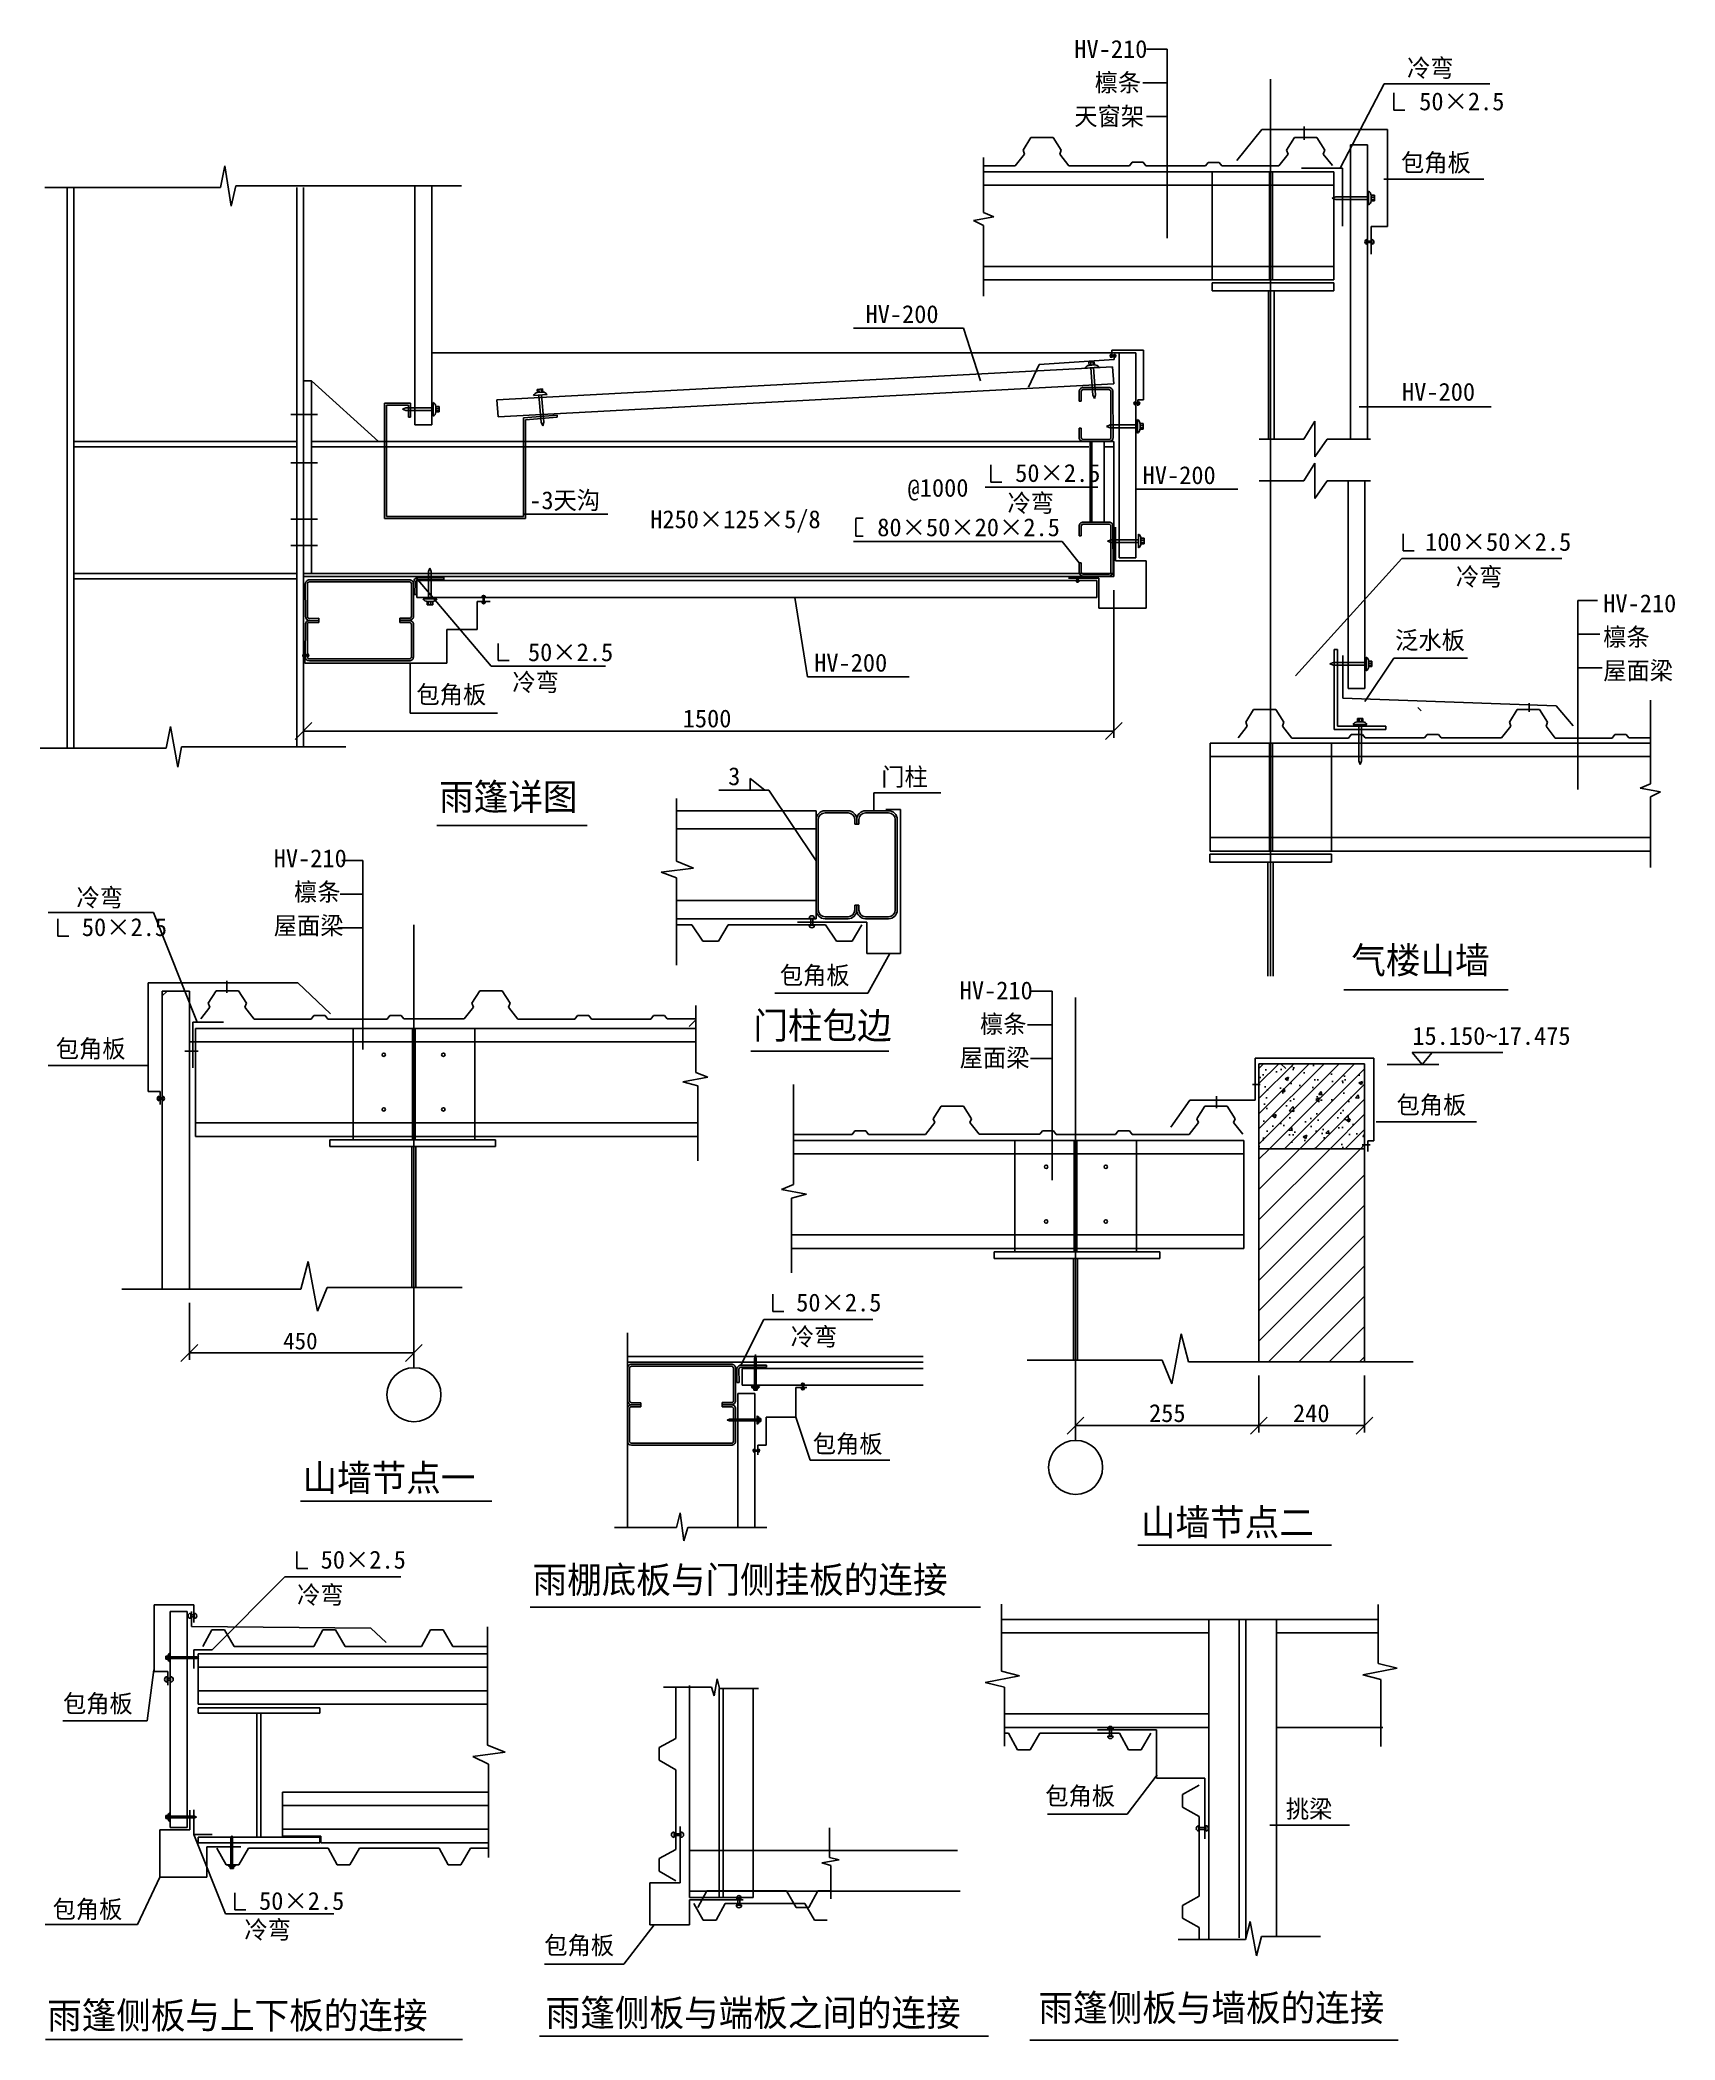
# Model space of a CAD drawing. Header units: metres. Extents: x -4917 to -2496, y 3037 to 6000.
import ezdxf

# ---------------------------------------------------------------- set-up
doc = ezdxf.new("R2010")
doc.units = ezdxf.units.M

msp = doc.modelspace()

# ---------------------------------------------------------------- texts
for s, height, p in [('HV-210', 26.5, (-3385.18, 5973.19)), ('冷弯', 26.5, (-2892.45, 5944.93)), ('檩条', 26.5, (-3355.03, 5923.33)), ('天窗架', 26.5, (-3385.18, 5873.46)), ('  50×2.5', 26.5, (-2910.52, 5895.55)), ('包角板', 26.5, (-2901.46, 5804.73)), ('HV-200', 26.5, (-3694.39, 5580.46)), ('HV-200', 26.5, (-2899.88, 5465.36)), ('  50×2.5', 26.5, (-3508.84, 5345.1)), ('HV-200', 26.5, (-3283.98, 5341.88)), ('-3天沟', 26.5, (-4192.4, 5304.71)), ('@1000', 26.5, (-3632.06, 5323.14)), ('H250×125×5/8', 26.5, (-4013.25, 5276.58)), ('冷弯', 26.5, (-3484.11, 5300.6)), ('  80×50×20×2.5', 26.5, (-3713.06, 5264.67)), ('  100×50×2.5', 26.5, (-2901.73, 5243.06)), ('冷弯', 26.5, (-2820.14, 5191.42)), ('HV-210', 26.5, (-2601.92, 5152.1)), ('泛水板', 26.5, (-2910.13, 5097.38)), ('檩条', 26.5, (-2601.92, 5102.24)), ('   50×2.5', 26.5, (-4248.36, 5079.62)), ('冷弯', 26.5, (-4217.3, 5035.12)), ('HV-200', 26.5, (-3770.42, 5064.08)), ('屋面梁', 26.5, (-2601.92, 5052.37)), ('包角板', 26.5, (-4359.44, 5016.9)), ('1500', 26.5, (-3965.09, 4981.49)), ('3', 26.5, (-3897.83, 4895.92)), ('门柱', 26.5, (-3671.06, 4895.02)), ('雨篷详图', 39.4, (-4325.86, 4858.9)), ('HV-210', 26.5, (-4570.76, 4774.39)), ('冷弯', 26.5, (-4862.89, 4716.12)), ('檩条', 26.5, (-4540.61, 4724.53)), ('  50×2.5', 26.5, (-4890.99, 4672.42)), ('屋面梁', 26.5, (-4570.76, 4674.66)), ('气楼山墙', 39.4, (-2975.04, 4616.83)), ('包角板', 26.5, (-3821.31, 4601.01)), ('HV-210', 26.5, (-3554.94, 4578.69)), ('门柱包边', 39.4, (-3860.56, 4520.14)), ('檩条', 26.5, (-3524.79, 4528.83)), ('15.150~17.475', 26.5, (-2884.65, 4511.28)), ('包角板', 26.5, (-4893.57, 4492.34)), ('屋面梁', 26.5, (-3554.94, 4478.96)), ('包角板', 26.5, (-2908.09, 4409.07)), ('  50×2.5', 26.5, (-3833.13, 4116.37)), ('冷弯', 26.5, (-3805.04, 4065.75)), ('450', 25, (-4556.84, 4060.2)), ('255', 26.5, (-3274.55, 3952.59)), ('240', 26.5, (-3061.33, 3952.37)), ('包角板', 26.5, (-3772.55, 3907.04)), ('山墙节点一', 39.4, (-4528.23, 3850.27)), ('山墙节点二', 39.4, (-3286.62, 3784.31)), ('  50×2.5', 26.5, (-4537.36, 3735.43)), ('雨棚底板与门侧挂板的连接', 39.4, (-4187.53, 3699.33)), ('冷弯', 26.5, (-4536.15, 3683.31)), ('包角板', 26.5, (-4882.95, 3522.28)), ('包角板', 26.5, (-3428.2, 3385.35)), ('挑梁', 26.5, (-3071.93, 3366.25)), ('包角板', 26.5, (-4898.32, 3217.66)), ('  50×2.5', 26.5, (-4628.57, 3230)), ('冷弯', 26.5, (-4614.27, 3187.27)), ('包角板', 26.5, (-4170.13, 3164.15)), ('雨篷侧板与墙板的连接', 39.4, (-3438.22, 3065.21)), ('雨篷侧板与上下板的连接', 39.4, (-4906.44, 3053.94)), ('雨篷侧板与端板之间的连接', 39.4, (-4168.07, 3057.72))]:
    msp.add_text(s, height=height).set_placement(p)

# ---------------------------------------------------------------- blocks, each defined once
blk = doc.blocks.new('_ARCHTICK')
at = {"color": 6, "linetype": 'ByBlock'}
blk.add_lwpolyline([(-1.24, -1.24), (1.24, 1.24)], dxfattribs=at)

# ---------------------------------------------------------------- hatches: boundary and pattern name
h = msp.add_hatch()
h.set_pattern_fill('AR-CONC', scale=0.3)
h.paths.add_polyline_path([(-3111.85, 4357.28), (-2955.46, 4357.28), (-2955.46, 4483.32), (-3108.98, 4483.32), (-3111.85, 4480.31)])
h = msp.add_hatch()
h.set_pattern_fill('ANSI31', scale=5)
h.paths.add_polyline_path([(-2955.46, 4357.28), (-2955.46, 4483.32), (-3108.98, 4483.32), (-3111.85, 4480.31), (-3111.85, 4357.28)])
h = msp.add_hatch()
h.set_pattern_fill('ANSI31', scale=10)
h.paths.add_polyline_path([(-2955.46, 4357.28), (-3111.85, 4357.28), (-3111.85, 4041.62), (-2955.46, 4041.62)])

# ---------------------------------------------------------------- linework, layer by layer
for p, q in [((-3278.11, 5986.21), (-3247.69, 5986.21)), ((-3247.69, 5986.21), (-3247.69, 5706.22)), ((-3283.6, 5936.35), (-3247.69, 5936.35)), ((-3094.57, 4612.99), (-3094.57, 5941.5)), ((-2926.18, 5934.73), (-2990.85, 5811.05)), ((-2770.04, 5934.73), (-2926.18, 5934.73)), ((-2912.22, 5921.21), (-2912.22, 5895.92)), ((-2912.22, 5895.92), (-2895.91, 5895.92)), ((-3278.11, 5886.48), (-3247.69, 5886.48)), ((-3107.69, 5867.13), (-3144.36, 5821.14)), ((-3107.69, 5867.13), (-2921.65, 5867.13)), ((-3044.94, 5871.68), (-3044.94, 5852)), ((-2921.65, 5867.13), (-2921.65, 5723.55)), ((-3461.11, 5836.64), (-3449.4, 5855.26)), ((-3458.91, 5830.81), (-3461.11, 5836.64)), ((-3416.34, 5855.26), (-3449.4, 5855.26)), ((-3404.64, 5836.64), (-3416.34, 5855.26)), ((-3406.84, 5830.81), (-3404.64, 5836.64)), ((-3070.74, 5836.64), (-3059.03, 5855.26)), ((-3068.54, 5830.81), (-3070.74, 5836.64)), ((-3025.97, 5855.26), (-3059.03, 5855.26)), ((-3014.26, 5836.64), (-3025.97, 5855.26)), ((-3016.46, 5830.81), (-3014.26, 5836.64)), ((-2976.21, 5844.42), (-2976.21, 5408.57)), ((-2951.21, 5844.42), (-2976.21, 5844.42)), ((-2951.21, 5844.42), (-2951.21, 5408.57)), ((-4649.42, 5781.23), (-4643.15, 5813.37)), ((-4643.15, 5813.37), (-4633.58, 5753.34)), ((-3519.53, 5825.82), (-3519.53, 5744.12)), ((-3472.7, 5813.26), (-3519.53, 5813.26)), ((-3472.7, 5813.26), (-3458.91, 5830.81)), ((-3393.2, 5813.44), (-3406.84, 5830.81)), ((-3303.53, 5813.44), (-3393.2, 5813.44)), ((-3303.53, 5813.44), (-3299.59, 5818.56)), ((-3283.06, 5818.56), (-3299.59, 5818.56)), ((-3279.05, 5813.35), (-3283.06, 5818.56)), ((-3191.07, 5813.35), (-3279.05, 5813.35)), ((-3191.07, 5813.35), (-3187.14, 5818.47)), ((-3170.6, 5818.47), (-3187.14, 5818.47)), ((-3166.59, 5813.26), (-3170.6, 5818.47)), ((-3082.32, 5813.26), (-3166.59, 5813.26)), ((-3082.32, 5813.26), (-3068.54, 5830.81)), ((-3048.98, 5809.92), (-2988.1, 5809.92)), ((-3002.96, 5813.61), (-3016.46, 5830.81)), ((-2988.1, 5809.92), (-2988.1, 5723.69)), ((-4909.7, 5781.23), (-4649.42, 5781.23)), ((-4876.72, 5781.23), (-4876.72, 4950.61)), ((-4866.72, 5781.23), (-4866.72, 4950.61)), ((-4633.58, 5753.34), (-4626.88, 5783.47)), ((-4626.88, 5783.47), (-4292.63, 5783.47)), ((-4536.72, 5781.23), (-4536.72, 4952.86)), ((-4526.72, 5781.23), (-4526.72, 4952.86)), ((-4361.72, 5783.47), (-4361.72, 5429.52)), ((-4336.72, 5783.47), (-4336.72, 5429.52)), ((-3001.1, 5804.42), (-3519.53, 5804.42)), ((-3001.1, 5784.42), (-3519.53, 5784.42)), ((-3181.03, 5804.42), (-3181.03, 5644.42)), ((-3096.18, 5804.42), (-3096.18, 5644.42)), ((-3091.62, 5804.42), (-3091.62, 5644.42)), ((-3001.1, 5804.42), (-3001.1, 5644.42)), ((-2778.55, 5793.53), (-2926.99, 5793.53)), ((-2997.91, 5767.61), (-3003.18, 5765.61)), ((-2997.91, 5763.61), (-3003.18, 5765.61)), ((-2949.57, 5767.61), (-2997.91, 5767.61)), ((-2949.57, 5763.61), (-2997.91, 5763.61)), ((-2949.57, 5775.68), (-2949.57, 5755.53)), ((-2945.76, 5769.61), (-2940.9, 5769.61)), ((-2945.76, 5761.6), (-2945.76, 5769.61)), ((-2940.9, 5766.98), (-2945.76, 5766.98)), ((-2940.9, 5763.55), (-2945.76, 5763.55)), ((-2940.9, 5761.6), (-2945.76, 5761.6)), ((-2940.9, 5769.61), (-2940.9, 5761.6)), ((-3504.56, 5737.72), (-3534.49, 5732.38)), ((-3534.49, 5732.38), (-3519.53, 5724.91)), ((-3519.53, 5744.12), (-3504.56, 5737.72)), ((-3519.53, 5724.91), (-3519.53, 5620.28)), ((-2945.65, 5723.55), (-2945.65, 5682.32)), ((-2921.65, 5723.55), (-2945.65, 5723.55)), ((-2951.91, 5704.21), (-2951.86, 5697.24)), ((-2951.89, 5701.73), (-2944.53, 5701.78)), ((-2951.88, 5699.72), (-2944.51, 5699.78)), ((-2944.54, 5704.27), (-2944.5, 5697.29)), ((-3001.1, 5664.42), (-3519.53, 5664.42)), ((-3001.1, 5644.42), (-3519.53, 5644.42)), ((-3000.83, 5639.96), (-3180.83, 5639.96)), ((-3180.83, 5627.96), (-3180.83, 5639.96)), ((-3000.83, 5627.96), (-3000.83, 5639.96)), ((-3000.83, 5627.96), (-3180.83, 5627.96)), ((-3097.43, 5408.57), (-3097.43, 5627.96)), ((-3089.43, 5408.57), (-3089.43, 5627.96)), ((-3712.18, 5572.81), (-3549.46, 5572.81)), ((-3549.46, 5572.81), (-3524.01, 5495.02)), ((-3329.61, 5529.02), (-3329.61, 5540.15)), ((-3329.61, 5540.15), (-3282.76, 5540.15)), ((-3282.76, 5540.15), (-3282.76, 5466.91)), ((-3318.88, 5536.45), (-4336.72, 5536.45)), ((-4240.16, 5466.64), (-3328.8, 5515.5)), ((-3437.24, 5518.83), (-3453.01, 5485.45)), ((-3326.37, 5526.24), (-3437.24, 5518.83)), ((-3368.91, 5513.43), (-3348.83, 5515.04)), ((-3363.56, 5522.56), (-3355.57, 5523.2)), ((-3363.17, 5517.72), (-3363.56, 5522.56)), ((-3355.18, 5518.36), (-3363.17, 5517.72)), ((-3360.93, 5522.77), (-3360.54, 5517.93)), ((-3360.86, 5514.08), (-3357.64, 5473.81)), ((-3357.52, 5523.04), (-3357.13, 5518.2)), ((-3356.88, 5514.4), (-3353.66, 5474.13)), ((-3355.57, 5523.2), (-3355.18, 5518.36)), ((-3330.01, 5529.41), (-3330.01, 5534.09)), ((-3326.81, 5490.58), (-3328.8, 5515.5)), ((-3326.37, 5534.12), (-3326.37, 5526.24)), ((-3326.02, 5529.41), (-3326.02, 5534.09)), ((-3318.88, 5536.45), (-3318.88, 5232.54)), ((-3318.88, 5536.45), (-3293.88, 5536.45)), ((-3293.88, 5536.45), (-3293.88, 5232.54)), ((-4526.72, 5494.92), (-4514.72, 5494.92)), ((-4514.72, 5494.92), (-4514.72, 5209.68)), ((-4514.72, 5494.92), (-4415.67, 5404.92)), ((-4238.16, 5441.72), (-3326.81, 5490.58)), ((-4180.73, 5482.17), (-4172.75, 5482.81)), ((-4180.34, 5477.34), (-4180.73, 5482.17)), ((-4178.1, 5482.38), (-4177.72, 5477.55)), ((-4174.69, 5482.66), (-4174.31, 5477.82)), ((-4172.75, 5482.81), (-4172.36, 5477.98)), ((-3372.01, 5484.86), (-3334.01, 5484.92)), ((-3334, 5481.92), (-3372, 5481.86)), ((-4406.76, 5461.65), (-4368.29, 5461.65)), ((-4406.76, 5290.9), (-4406.76, 5461.65)), ((-4403.76, 5458.65), (-4370.97, 5458.65)), ((-4403.76, 5293.9), (-4403.76, 5458.65)), ((-4374.94, 5454.72), (-4380.21, 5452.72)), ((-4374.94, 5450.72), (-4380.21, 5452.72)), ((-4334.54, 5454.72), (-4374.94, 5454.72)), ((-4370.97, 5440.99), (-4370.97, 5458.65)), ((-4368.29, 5440.99), (-4368.29, 5461.65)), ((-4334.54, 5462.79), (-4334.54, 5442.65)), ((-4330.73, 5456.73), (-4325.88, 5456.73)), ((-4330.73, 5448.71), (-4330.73, 5456.73)), ((-4325.88, 5454.09), (-4330.73, 5454.09)), ((-4325.88, 5456.73), (-4325.88, 5448.71)), ((-4238.16, 5441.72), (-4240.16, 5466.64)), ((-4186.09, 5473.05), (-4166.01, 5474.66)), ((-4172.36, 5477.98), (-4180.34, 5477.34)), ((-4178.04, 5473.69), (-4174.82, 5433.43)), ((-4174.05, 5474.01), (-4170.83, 5433.75)), ((-3378, 5478.85), (-3377.98, 5464.85)), ((-3378, 5476.85), (-3377.98, 5464.85)), ((-3374.98, 5464.86), (-3377.98, 5464.85)), ((-3375, 5478.86), (-3374.98, 5464.86)), ((-3357.64, 5473.81), (-3355.23, 5468.72)), ((-3353.66, 5474.13), (-3355.23, 5468.72)), ((-3331, 5478.92), (-3330.9, 5410.92)), ((-3328, 5478.93), (-3327.9, 5410.93)), ((-3294.57, 5459.19), (-3294.57, 5463.87)), ((-3282.76, 5466.91), (-3291.11, 5466.91)), ((-3291.11, 5466.91), (-3291.11, 5457.64)), ((-3290.57, 5459.19), (-3290.57, 5463.87)), ((-2768.07, 5456.11), (-2963.2, 5456.11)), ((-4545.64, 5445.14), (-4506.01, 5445.14)), ((-4334.54, 5450.72), (-4374.94, 5450.72)), ((-4368.29, 5440.99), (-4370.97, 5440.99)), ((-4336.72, 5429.52), (-4361.72, 5429.52)), ((-4325.88, 5450.67), (-4330.73, 5450.67)), ((-4325.88, 5448.71), (-4330.73, 5448.71)), ((-4201.03, 5439.86), (-4151.17, 5443.89)), ((-4201.03, 5293.9), (-4201.03, 5439.86)), ((-4198.03, 5437.09), (-4150.93, 5440.9)), ((-4198.03, 5290.9), (-4198.03, 5437.09)), ((-4174.82, 5433.43), (-4172.41, 5428.33)), ((-4170.83, 5433.75), (-4172.41, 5428.33)), ((-4150.93, 5440.9), (-4151.17, 5443.89)), ((-3374.92, 5424.86), (-3377.92, 5424.85)), ((-3377.92, 5424.85), (-3377.9, 5412.85)), ((-3377.92, 5424.85), (-3377.9, 5410.85)), ((-3374.92, 5424.86), (-3374.9, 5410.86)), ((-3332.13, 5429.42), (-3337.4, 5427.42)), ((-3332.13, 5425.42), (-3337.4, 5427.42)), ((-3291.74, 5429.42), (-3332.13, 5429.42)), ((-3291.74, 5425.42), (-3332.13, 5425.42)), ((-3291.74, 5437.49), (-3291.74, 5417.34)), ((-3287.92, 5431.42), (-3283.07, 5431.42)), ((-3287.92, 5423.41), (-3287.92, 5431.42)), ((-3283.07, 5428.79), (-3287.92, 5428.79)), ((-3283.07, 5425.37), (-3287.92, 5425.37)), ((-3283.07, 5423.41), (-3287.92, 5423.41)), ((-3283.07, 5431.42), (-3283.07, 5423.41)), ((-3045.32, 5408.57), (-3028.83, 5434.91)), ((-3028.83, 5434.91), (-3028.83, 5382.22)), ((-4536.72, 5404.92), (-4866.72, 5404.92)), ((-4536.72, 5396.92), (-4866.72, 5396.92)), ((-4514.72, 5404.92), (-3326.72, 5404.92)), ((-4514.72, 5396.92), (-3363.57, 5396.92)), ((-3333.89, 5407.92), (-3371.89, 5407.86)), ((-3371.88, 5404.86), (-3333.89, 5404.92)), ((-3361.77, 5285.5), (-3361.95, 5404.87)), ((-3359.23, 5404.88), (-3359.04, 5285.5)), ((-3341.1, 5404.88), (-3340.91, 5285.5)), ((-3341.08, 5396.92), (-3326.72, 5396.92)), ((-3326.72, 5204.92), (-3326.72, 5404.92)), ((-3111.27, 5408.57), (-3045.32, 5408.57)), ((-3028.83, 5382.22), (-3010.7, 5408.57)), ((-3010.7, 5408.57), (-2946.4, 5408.57)), ((-4545.64, 5373.46), (-4506.01, 5373.46)), ((-3508.81, 5370.25), (-3508.81, 5344.96)), ((-3045.32, 5346.74), (-3028.83, 5373.08)), ((-3028.83, 5373.08), (-3028.83, 5320.39)), ((-3517.17, 5337.45), (-3350.34, 5337.45)), ((-3508.81, 5344.96), (-3492.5, 5344.96)), ((-3142.98, 5334.23), (-3293.88, 5334.23)), ((-3111.27, 5346.74), (-3045.32, 5346.74)), ((-3028.83, 5320.39), (-3010.7, 5346.74)), ((-3010.7, 5346.74), (-2946.4, 5346.74)), ((-2979.78, 5346.74), (-2979.78, 5039.07)), ((-2954.78, 5346.74), (-2954.78, 5039.07)), ((-4545.64, 5290.11), (-4506.01, 5290.11)), ((-4406.76, 5290.9), (-4198.03, 5290.9)), ((-4403.76, 5293.9), (-4201.03, 5293.9)), ((-4199.59, 5297.54), (-4075.87, 5297.54)), ((-3708.77, 5291.17), (-3697.75, 5291.17)), ((-3708.77, 5290.76), (-3708.77, 5264.67)), ((-3378, 5279.48), (-3377.98, 5265.48)), ((-3378, 5277.48), (-3377.98, 5265.48)), ((-3375, 5279.48), (-3374.98, 5265.48)), ((-3372.01, 5285.48), (-3334.01, 5285.54)), ((-3334.01, 5282.54), (-3372.01, 5282.48)), ((-3331, 5279.55), (-3330.9, 5211.55)), ((-3328, 5279.55), (-3327.9, 5211.55)), ((-3323.98, 5278.22), (-3323.98, 5228.22)), ((-4545.64, 5250.93), (-4506.01, 5250.93)), ((-3403.38, 5257.02), (-3712.2, 5257.02)), ((-3708.77, 5264.67), (-3697.75, 5264.67)), ((-3403.38, 5257.02), (-3377.92, 5225.48)), ((-3374.98, 5265.48), (-3377.98, 5265.48)), ((-3330.74, 5259.56), (-3336.01, 5257.56)), ((-3330.74, 5255.56), (-3336.01, 5257.56)), ((-3290.35, 5259.56), (-3330.74, 5259.56)), ((-3290.35, 5255.56), (-3330.74, 5255.56)), ((-3290.35, 5267.64), (-3290.35, 5247.49)), ((-3286.53, 5253.56), (-3286.53, 5261.57)), ((-3286.53, 5261.57), (-3281.68, 5261.57)), ((-3281.68, 5258.94), (-3286.53, 5258.94)), ((-3281.68, 5255.51), (-3286.53, 5255.51)), ((-3281.68, 5253.56), (-3286.53, 5253.56)), ((-3281.68, 5261.57), (-3281.68, 5253.56)), ((-2898.25, 5268.4), (-2898.25, 5243.11)), ((-4341.38, 5212.29), (-4339.38, 5217.56)), ((-4337.38, 5212.29), (-4339.38, 5217.56)), ((-3377.92, 5225.48), (-3377.9, 5211.48)), ((-3374.92, 5225.48), (-3377.92, 5225.48)), ((-3377.92, 5225.48), (-3377.9, 5213.48)), ((-3374.92, 5225.48), (-3374.9, 5211.48)), ((-3323.98, 5228.22), (-3278.98, 5228.22)), ((-3318.88, 5232.54), (-3293.88, 5232.54)), ((-3278.98, 5228.22), (-3278.98, 5158.22)), ((-2900.32, 5231.67), (-3057.84, 5058.07)), ((-2663.32, 5231.67), (-2900.32, 5231.67)), ((-2898.25, 5243.11), (-2881.93, 5243.11)), ((-4536.72, 5209.68), (-4866.72, 5209.68)), ((-4536.72, 5201.68), (-4866.72, 5201.68)), ((-4526.72, 5209.68), (-3326.72, 5209.68)), ((-4526.72, 5204.92), (-3326.72, 5204.92)), ((-4523.91, 5146.01), (-4523.97, 5194.01)), ((-4520.97, 5194.02), (-4520.91, 5146.02)), ((-4517.98, 5200.02), (-4369.98, 5200.13)), ((-4517.97, 5197.02), (-4369.97, 5197.13)), ((-4366.97, 5194.13), (-4366.91, 5146.13)), ((-4363.91, 5146.14), (-4363.97, 5194.13)), ((-4362.98, 5178.13), (-4363.09, 5197.53)), ((-4359.98, 5178.14), (-4360.09, 5197.54)), ((-4248.9, 5071.97), (-4359.85, 5202.87)), ((-4358.61, 5198.86), (-3351.73, 5198.86)), ((-4358.61, 5173.86), (-4358.61, 5198.86)), ((-4357.1, 5203.54), (-4319.1, 5203.54)), ((-4357.09, 5200.54), (-4319.1, 5200.54)), ((-4341.38, 5171.89), (-4341.38, 5212.29)), ((-4337.38, 5171.89), (-4337.38, 5212.29)), ((-4319.1, 5200.54), (-4319.1, 5203.54)), ((-3348.98, 5202.37), (-3393.98, 5202.37)), ((-3378.02, 5202.86), (-3382.69, 5202.86)), ((-3378.02, 5198.87), (-3382.69, 5198.87)), ((-3333.9, 5208.54), (-3371.89, 5208.48)), ((-3371.89, 5205.48), (-3333.89, 5205.54)), ((-3351.73, 5198.86), (-3351.73, 5173.86)), ((-3348.98, 5158.22), (-3348.98, 5202.37)), ((-3326.72, 5184.92), (-3326.72, 4966.13)), ((-4359.98, 5178.14), (-4362.98, 5178.13)), ((-4358.61, 5173.86), (-3351.73, 5173.86)), ((-4329.3, 5171.89), (-4349.45, 5171.89)), ((-4343.38, 5168.08), (-4335.37, 5168.08)), ((-4343.38, 5163.23), (-4343.38, 5168.08)), ((-4335.37, 5163.23), (-4343.38, 5163.23)), ((-4341.43, 5163.23), (-4341.43, 5168.08)), ((-4338.01, 5163.23), (-4338.01, 5168.08)), ((-4335.37, 5168.08), (-4335.37, 5163.23)), ((-4269.52, 5126.51), (-4269.52, 5167.89)), ((-4269.52, 5167.89), (-4250.37, 5167.89)), ((-4262.22, 5174.73), (-4257.54, 5174.73)), ((-4262.22, 5167.03), (-4257.54, 5167.03)), ((-3780.29, 5056.43), (-3799.15, 5173.86)), ((-3278.98, 5158.22), (-3348.98, 5158.22)), ((-2639.37, 5169.4), (-2639.37, 4889.4)), ((-2610.34, 5169.4), (-2639.37, 5169.4)), ((-4523.91, 5134.03), (-4523.97, 5086.03)), ((-4520.97, 5086.03), (-4520.91, 5134.03)), ((-4517.91, 5143.02), (-4503.91, 5143.04)), ((-4517.91, 5137.02), (-4503.91, 5137)), ((-4517.9, 5140.02), (-4503.9, 5140.04)), ((-4517.9, 5140.02), (-4503.9, 5140)), ((-4515.9, 5140.02), (-4503.9, 5140.04)), ((-4515.9, 5140.02), (-4503.9, 5140)), ((-4503.91, 5143.04), (-4503.9, 5140.04)), ((-4503.91, 5137), (-4503.9, 5140)), ((-4383.91, 5143.1), (-4369.91, 5143.13)), ((-4383.91, 5143.1), (-4383.9, 5140.1)), ((-4383.91, 5136.94), (-4383.9, 5139.94)), ((-4383.91, 5136.94), (-4369.91, 5136.92)), ((-4383.9, 5140.1), (-4369.9, 5140.13)), ((-4383.9, 5140.1), (-4371.9, 5140.12)), ((-4383.9, 5139.94), (-4369.9, 5139.92)), ((-4383.9, 5139.94), (-4371.9, 5139.92)), ((-4366.97, 5085.91), (-4366.91, 5133.91)), ((-4363.91, 5133.91), (-4363.97, 5085.91)), ((-4314.52, 5126.51), (-4269.52, 5126.51)), ((-4314.52, 5076.51), (-4314.52, 5126.51)), ((-4238.32, 5105.74), (-4238.32, 5080.45)), ((-3000.25, 5096.69), (-3000.25, 4978.2)), ((-3000.25, 5096.69), (-2995.25, 5096.69)), ((-2995.25, 5096.69), (-2995.25, 4983.2)), ((-2607.02, 5119.53), (-2639.37, 5119.53)), ((-4525.3, 5085.78), (-4525.3, 5090.45)), ((-4524.89, 5089.72), (-4524.89, 5076.51)), ((-4524.89, 5076.51), (-4314.52, 5076.51)), ((-4521.31, 5085.78), (-4521.31, 5090.45)), ((-4517.98, 5080.02), (-4369.98, 5079.92)), ((-4517.97, 5083.02), (-4369.97, 5082.92)), ((-4368.53, 5002.59), (-4368.53, 5076.51)), ((-4248.9, 5071.97), (-4079.55, 5071.97)), ((-4238.32, 5080.45), (-4222.01, 5080.45)), ((-3001.47, 5077.49), (-3006.75, 5075.49)), ((-3001.47, 5073.49), (-3006.75, 5075.49)), ((-2953.13, 5077.49), (-3001.47, 5077.49)), ((-2953.13, 5073.49), (-3001.47, 5073.49)), ((-2987.75, 5087.75), (-2987.75, 5024.94)), ((-2912.15, 5084.24), (-2955.03, 5019.69)), ((-2953.13, 5085.56), (-2953.13, 5065.41)), ((-2949.32, 5071.48), (-2949.32, 5079.49)), ((-2949.32, 5079.49), (-2944.47, 5079.49)), ((-2944.47, 5076.86), (-2949.32, 5076.86)), ((-2944.47, 5073.44), (-2949.32, 5073.44)), ((-2944.47, 5071.48), (-2949.32, 5071.48)), ((-2944.47, 5079.49), (-2944.47, 5071.48)), ((-2802.84, 5084.24), (-2912.15, 5084.24)), ((-2603.66, 5069.67), (-2639.37, 5069.67)), ((-4526.72, 5056.51), (-4526.72, 4966.13)), ((-3629.82, 5056.43), (-3780.29, 5056.43)), ((-2979.78, 5039.07), (-2954.78, 5039.07)), ((-3131.32, 4989.14), (-3119.61, 5007.76)), ((-3119.61, 5007.76), (-3086.55, 5007.76)), ((-3074.84, 4989.14), (-3086.55, 5007.76)), ((-2987.75, 5024.94), (-2671.52, 5013.35)), ((-2871.51, 5006), (-2876.71, 5011.2)), ((-2740.94, 4989.14), (-2729.23, 5007.76)), ((-2729.23, 5007.76), (-2696.17, 5007.76)), ((-2711.82, 5017.29), (-2711.82, 5004.41)), ((-2684.46, 4989.14), (-2696.17, 5007.76)), ((-2671.52, 5013.35), (-2646.25, 4983.62)), ((-2532.17, 5021.86), (-2532.17, 4898.01)), ((-4730.09, 4950.61), (-4723.82, 4982.76)), ((-4723.82, 4982.76), (-4712.58, 4922.72)), ((-4368.53, 5002.59), (-4239.39, 5002.59)), ((-3142.62, 4966.11), (-3129.12, 4983.31)), ((-3129.12, 4983.31), (-3131.32, 4989.14)), ((-3077.04, 4983.31), (-3074.84, 4989.14)), ((-3063.26, 4965.76), (-3077.04, 4983.31)), ((-3000.25, 4978.2), (-2923.93, 4978.2)), ((-2995.25, 4983.2), (-2923.93, 4983.2)), ((-2972.11, 4985.91), (-2951.96, 4985.91)), ((-2966.04, 4989.72), (-2966.04, 4994.58)), ((-2966.04, 4994.58), (-2958.03, 4994.58)), ((-2958.03, 4989.72), (-2966.04, 4989.72)), ((-2964.03, 4985.91), (-2964.03, 4958.31)), ((-2963.4, 4994.58), (-2963.4, 4989.72)), ((-2960.03, 4985.91), (-2960.03, 4958.31)), ((-2960.03, 4978.2), (-2960.03, 4938.31)), ((-2959.98, 4994.58), (-2959.98, 4989.72)), ((-2958.03, 4994.58), (-2958.03, 4989.72)), ((-2923.93, 4978.2), (-2923.93, 4983.2)), ((-2752.38, 4965.94), (-2738.74, 4983.31)), ((-2738.74, 4983.31), (-2740.94, 4989.14)), ((-2686.67, 4983.31), (-2684.46, 4989.14)), ((-2672.88, 4965.76), (-2686.67, 4983.31)), ((-4916.88, 4950.61), (-4730.09, 4950.61)), ((-4712.58, 4922.72), (-4707.55, 4952.86)), ((-4707.55, 4952.86), (-4463.93, 4952.86)), ((-4526.72, 4976.13), (-3326.72, 4976.13)), ((-3184.03, 4958.31), (-3184.03, 4798.31)), ((-3184.03, 4958.31), (-2532.17, 4958.31)), ((-3096.38, 4958.31), (-3096.38, 4798.31)), ((-3091.83, 4958.31), (-3091.83, 4798.31)), ((-3063.26, 4965.76), (-2978.99, 4965.76)), ((-3004.11, 4958.31), (-3004.11, 4798.31)), ((-2978.99, 4965.76), (-2974.98, 4970.97)), ((-2974.98, 4970.97), (-2958.44, 4970.97)), ((-2964.03, 4958.31), (-2964.03, 4931.93)), ((-2960.03, 4958.31), (-2960.03, 4931.93)), ((-2954.5, 4965.85), (-2958.44, 4970.97)), ((-2954.5, 4965.85), (-2866.53, 4965.85)), ((-2866.53, 4965.85), (-2862.52, 4971.06)), ((-2862.52, 4971.06), (-2845.98, 4971.06)), ((-2842.05, 4965.94), (-2845.98, 4971.06)), ((-2842.05, 4965.94), (-2752.38, 4965.94)), ((-2672.88, 4965.76), (-2588.61, 4965.76)), ((-2588.61, 4965.76), (-2584.6, 4970.97)), ((-2584.6, 4970.97), (-2568.06, 4970.97)), ((-2564.13, 4965.85), (-2568.06, 4970.97)), ((-2564.13, 4965.85), (-2532.17, 4965.85)), ((-3184.03, 4938.31), (-2532.17, 4938.31)), ((-2964.03, 4931.93), (-2962.03, 4926.66)), ((-2960.03, 4931.93), (-2962.03, 4926.66)), ((-3911.45, 4888.51), (-3837.79, 4888.51)), ((-3865.44, 4905.8), (-3865.44, 4888.51)), ((-3843.43, 4888.51), (-3865.44, 4905.8)), ((-3837.79, 4888.51), (-3767.31, 4783.88)), ((-2532.17, 4898.01), (-2547.14, 4891.6)), ((-2547.14, 4891.6), (-2517.21, 4886.26)), ((-3974.17, 4876.24), (-3974.17, 4783.52)), ((-3681.84, 4884.34), (-3681.84, 4857.97)), ((-3681.84, 4884.34), (-3582.87, 4884.34)), ((-3642.66, 4859.74), (-3664.13, 4859.74)), ((-3662, 4860.81), (-3662, 4856.97)), ((-3642.66, 4859.74), (-3642.66, 4646.49)), ((-2517.21, 4886.26), (-2532.17, 4878.79)), ((-2532.17, 4878.79), (-2532.17, 4774.16)), ((-4329.03, 4836.2), (-4106.48, 4836.2)), ((-3974.17, 4857.96), (-3767.31, 4857.96)), ((-3974.17, 4831.03), (-3767.31, 4831.03)), ((-3767.31, 4857.96), (-3767.31, 4697.97)), ((-3767.31, 4710.97), (-3767.31, 4844.97)), ((-3764.31, 4710.97), (-3764.31, 4844.97)), ((-3720.31, 4857.97), (-3754.31, 4857.97)), ((-3754.31, 4854.97), (-3720.31, 4854.97)), ((-3710.31, 4837.97), (-3710.31, 4844.97)), ((-3710.31, 4837.97), (-3707.31, 4837.97)), ((-3707.31, 4837.97), (-3707.31, 4844.97)), ((-3707.31, 4837.97), (-3707.31, 4844.97)), ((-3704.31, 4837.97), (-3707.31, 4837.97)), ((-3704.31, 4837.97), (-3704.31, 4844.97)), ((-3694.31, 4857.97), (-3660.31, 4857.97)), ((-3660.31, 4854.97), (-3694.31, 4854.97)), ((-3650.31, 4710.97), (-3650.31, 4844.97)), ((-3647.31, 4710.97), (-3647.31, 4844.97)), ((-3184.03, 4818.31), (-2532.17, 4818.31)), ((-4469.7, 4784.35), (-4438.67, 4784.35)), ((-4438.67, 4784.35), (-4438.67, 4504.36)), ((-3949.06, 4773.21), (-3996.86, 4767.02)), ((-3974.17, 4783.52), (-3949.06, 4773.21)), ((-3184.3, 4793.84), (-3004.3, 4793.84)), ((-3184.3, 4781.84), (-3184.3, 4793.84)), ((-3184.3, 4781.84), (-3004.3, 4781.84)), ((-3184.03, 4798.31), (-2532.17, 4798.31)), ((-3098.57, 4612.99), (-3098.57, 4781.84)), ((-3090.57, 4612.99), (-3090.57, 4781.84)), ((-3004.3, 4781.84), (-3004.3, 4793.84)), ((-3996.86, 4767.02), (-3974.17, 4758.78)), ((-3974.17, 4758.78), (-3974.17, 4629.43)), ((-4472.14, 4734.49), (-4438.67, 4734.49)), ((-3974.17, 4724.9), (-3767.31, 4724.9)), ((-3710.31, 4717.97), (-3707.31, 4717.97)), ((-3710.31, 4710.97), (-3710.31, 4717.97)), ((-3707.31, 4710.97), (-3707.31, 4717.97)), ((-3707.31, 4710.97), (-3707.31, 4717.97)), ((-3704.31, 4717.97), (-3707.31, 4717.97)), ((-3704.31, 4710.97), (-3704.31, 4717.97)), ((-4904.96, 4707.54), (-4748.82, 4707.54)), ((-4890.45, 4697.72), (-4890.45, 4672.43)), ((-4748.82, 4707.54), (-4684.15, 4544.98)), ((-4475.79, 4684.62), (-4438.67, 4684.62)), ((-4363.18, 4689.12), (-4363.18, 4032.95)), ((-3974.17, 4697.97), (-3767.31, 4697.97)), ((-3974.17, 4689.03), (-3951.72, 4689.03)), ((-3951.72, 4689.03), (-3935.3, 4664.78)), ((-3897.87, 4689.03), (-3912.18, 4664.78)), ((-3897.87, 4689.03), (-3753.6, 4689.03)), ((-3795.09, 4692.76), (-3692.66, 4692.76)), ((-3777.75, 4698.53), (-3769.96, 4698.53)), ((-3777.75, 4688.56), (-3769.96, 4688.56)), ((-3754.31, 4700.97), (-3720.31, 4700.97)), ((-3754.31, 4697.97), (-3720.31, 4697.97)), ((-3753.6, 4689.03), (-3737.18, 4664.78)), ((-3699.75, 4689.03), (-3714.06, 4664.78)), ((-3660.31, 4700.97), (-3694.31, 4700.97)), ((-3660.31, 4697.97), (-3694.31, 4697.97)), ((-3692.66, 4692.76), (-3692.66, 4646.49)), ((-4890.45, 4672.43), (-4874.13, 4672.43)), ((-3935.3, 4664.78), (-3912.18, 4664.78)), ((-3737.18, 4664.78), (-3714.06, 4664.78)), ((-3692.66, 4646.49), (-3642.66, 4646.49)), ((-3690.73, 4587.98), (-3658.37, 4646.49)), ((-4756.52, 4603.34), (-4756.52, 4442.34)), ((-4756.52, 4603.34), (-4535.25, 4603.34)), ((-4640.28, 4588.31), (-4640.28, 4605.92)), ((-4535.25, 4603.34), (-4486.87, 4557.42)), ((-2986.28, 4592.93), (-2742.89, 4592.93)), ((-4735.74, 4590.93), (-4735.74, 4149.23)), ((-4735.74, 4583.62), (-4728.42, 4590.93)), ((-4735.74, 4590.93), (-4695.74, 4590.93)), ((-4695.74, 4590.93), (-4695.74, 4149.23)), ((-4678.92, 4549.79), (-4665.41, 4566.99)), ((-4667.62, 4572.82), (-4655.91, 4591.44)), ((-4665.41, 4566.99), (-4667.62, 4572.82)), ((-4655.91, 4591.44), (-4622.85, 4591.44)), ((-4611.14, 4572.82), (-4622.85, 4591.44)), ((-4613.34, 4566.99), (-4611.14, 4572.82)), ((-4599.56, 4549.44), (-4613.34, 4566.99)), ((-4288.68, 4549.62), (-4275.04, 4566.99)), ((-4277.24, 4572.82), (-4265.53, 4591.44)), ((-4275.04, 4566.99), (-4277.24, 4572.82)), ((-4265.53, 4591.44), (-4232.47, 4591.44)), ((-4220.76, 4572.82), (-4232.47, 4591.44)), ((-4222.96, 4566.99), (-4220.76, 4572.82)), ((-4209.18, 4549.44), (-4222.96, 4566.99)), ((-3945.45, 4470.33), (-3945.45, 4569.43)), ((-3828.66, 4587.98), (-3690.73, 4587.98)), ((-3451.53, 4590.71), (-3417.89, 4590.71)), ((-3417.89, 4590.71), (-3417.89, 4310.71)), ((-3383.34, 4581.51), (-3383.34, 3925.34)), ((-4645.21, 4544.98), (-4690.55, 4544.98)), ((-4690.55, 4544.98), (-4690.55, 4477.33)), ((-4686.69, 4535.68), (-3945.45, 4535.68)), ((-4686.69, 4535.68), (-4686.69, 4375.68)), ((-4599.56, 4549.44), (-4515.28, 4549.44)), ((-4515.28, 4549.44), (-4511.28, 4554.65)), ((-4511.28, 4554.65), (-4494.74, 4554.65)), ((-4490.8, 4549.53), (-4494.74, 4554.65)), ((-4490.8, 4549.53), (-4402.83, 4549.53)), ((-4453.18, 4370.68), (-4453.18, 4535.68)), ((-4402.83, 4549.53), (-4398.82, 4554.74)), ((-4398.82, 4554.74), (-4382.28, 4554.74)), ((-4378.34, 4549.62), (-4382.28, 4554.74)), ((-4378.34, 4549.62), (-4288.68, 4549.62)), ((-4365.18, 4370.68), (-4365.18, 4535.68)), ((-4361.18, 4370.68), (-4361.18, 4535.68)), ((-4273.18, 4370.68), (-4273.18, 4535.68)), ((-4209.18, 4549.44), (-4124.91, 4549.44)), ((-4124.91, 4549.44), (-4120.9, 4554.65)), ((-4120.9, 4554.65), (-4104.36, 4554.65)), ((-4100.42, 4549.53), (-4104.36, 4554.65)), ((-4100.42, 4549.53), (-4012.45, 4549.53)), ((-4012.45, 4549.53), (-4008.44, 4554.74)), ((-4008.44, 4554.74), (-3991.91, 4554.74)), ((-3987.97, 4549.62), (-3991.91, 4554.74)), ((-3987.97, 4549.62), (-3945.45, 4549.62)), ((-3955.4, 4538.22), (-3945.45, 4548.17)), ((-3454.62, 4540.84), (-3417.89, 4540.84)), ((-4695.74, 4515.68), (-3945.45, 4515.68)), ((-4904.96, 4480.5), (-4756.52, 4480.5)), ((-4682.71, 4501.93), (-4702.31, 4501.93)), ((-3864.39, 4501.68), (-3660.08, 4501.68)), ((-3449.98, 4490.98), (-3417.89, 4490.98)), ((-3117.33, 4491.45), (-2941.45, 4491.45)), ((-3117.33, 4491.45), (-3117.33, 4429.26)), ((-3111.85, 4483.32), (-3111.85, 4041.62)), ((-2955.46, 4483.32), (-3111.85, 4483.32)), ((-3071.85, 4476), (-3079.16, 4483.32)), ((-2955.46, 4483.32), (-2955.46, 4041.62)), ((-2941.45, 4491.45), (-2941.45, 4368.95)), ((-2921.87, 4482.35), (-2845.46, 4482.35)), ((-2884.82, 4500.13), (-2750.8, 4500.13)), ((-2870.09, 4482.35), (-2884.82, 4500.13)), ((-2870.09, 4482.35), (-2855.36, 4500.13)), ((-3964.74, 4456.25), (-3927.82, 4463.15)), ((-3942.69, 4450.37), (-3964.74, 4456.25)), ((-3927.82, 4463.15), (-3945.45, 4470.33)), ((-3942.69, 4339.46), (-3942.69, 4450.37)), ((-3801.07, 4304.36), (-3801.07, 4452.29)), ((-3121.18, 4452.71), (-3110.08, 4452.71)), ((-4756.52, 4442.34), (-4739.06, 4442.34)), ((-4740.21, 4435.26), (-4740.21, 4428.29)), ((-4740.21, 4432.78), (-4735.53, 4432.78)), ((-4740.21, 4430.77), (-4735.53, 4430.77)), ((-4739.06, 4442.34), (-4739.06, 4423.02)), ((-4735.53, 4435.26), (-4735.53, 4428.29)), ((-3594.02, 4401.92), (-3582.31, 4420.54)), ((-3549.25, 4420.54), (-3582.31, 4420.54)), ((-3537.54, 4401.92), (-3549.25, 4420.54)), ((-3214.37, 4429.26), (-3242.14, 4389.39)), ((-3117.33, 4429.26), (-3214.37, 4429.26)), ((-3203.64, 4401.92), (-3191.93, 4420.54)), ((-3158.87, 4420.54), (-3191.93, 4420.54)), ((-3174.5, 4417.41), (-3174.5, 4435.02)), ((-3147.16, 4401.92), (-3158.87, 4420.54)), ((-4686.69, 4395.68), (-3942.69, 4395.68)), ((-3605.6, 4378.54), (-3591.81, 4396.09)), ((-3591.81, 4396.09), (-3594.02, 4401.92)), ((-3539.74, 4396.09), (-3537.54, 4401.92)), ((-3526.1, 4378.72), (-3539.74, 4396.09)), ((-3215.22, 4378.54), (-3201.44, 4396.09)), ((-3201.44, 4396.09), (-3203.64, 4401.92)), ((-3149.36, 4396.09), (-3147.16, 4401.92)), ((-3135.86, 4378.89), (-3149.36, 4396.09)), ((-2789.76, 4397), (-2938.21, 4397)), ((-4686.69, 4375.68), (-4453.18, 4375.68)), ((-4487.86, 4370.68), (-4242.59, 4370.68)), ((-4487.86, 4370.68), (-4487.86, 4360.68)), ((-4487.86, 4360.68), (-4242.59, 4360.68)), ((-4453.18, 4375.68), (-4273.18, 4375.68)), ((-4366.18, 4360.68), (-4366.18, 4151.99)), ((-4360.18, 4360.68), (-4360.18, 4151.99)), ((-4273.18, 4375.68), (-3942.69, 4375.68)), ((-4242.59, 4370.68), (-4242.59, 4360.68)), ((-3714.35, 4378.63), (-3801.07, 4378.63)), ((-3134, 4369.7), (-3801.07, 4369.7)), ((-3714.35, 4378.63), (-3710.41, 4383.75)), ((-3693.88, 4383.75), (-3710.41, 4383.75)), ((-3689.87, 4378.54), (-3693.88, 4383.75)), ((-3605.6, 4378.54), (-3689.87, 4378.54)), ((-3436.43, 4378.72), (-3526.1, 4378.72)), ((-3473.34, 4204.7), (-3473.34, 4369.7)), ((-3436.43, 4378.72), (-3432.49, 4383.84)), ((-3415.96, 4383.84), (-3432.49, 4383.84)), ((-3411.95, 4378.63), (-3415.96, 4383.84)), ((-3323.98, 4378.63), (-3411.95, 4378.63)), ((-3385.34, 4204.7), (-3385.34, 4369.7)), ((-3381.34, 4204.7), (-3381.34, 4369.7)), ((-3323.98, 4378.63), (-3320.04, 4383.75)), ((-3303.5, 4383.75), (-3320.04, 4383.75)), ((-3299.49, 4378.54), (-3303.5, 4383.75)), ((-3215.22, 4378.54), (-3299.49, 4378.54)), ((-3293.34, 4204.7), (-3293.34, 4369.7)), ((-3134, 4369.7), (-3134, 4209.7)), ((-2955.46, 4357.28), (-3111.85, 4357.28)), ((-2947.28, 4363.25), (-2958.74, 4363.25)), ((-2950.69, 4368.95), (-2950.69, 4353.53)), ((-2941.45, 4368.95), (-2950.69, 4368.95)), ((-3134, 4349.7), (-3801.07, 4349.7)), ((-3818.7, 4297.17), (-3801.07, 4304.36)), ((-3781.77, 4290.27), (-3818.7, 4297.17)), ((-3803.82, 4284.39), (-3781.77, 4290.27)), ((-3803.82, 4173.48), (-3803.82, 4284.39)), ((-3134, 4229.7), (-3803.82, 4229.7)), ((-3473.34, 4209.7), (-3803.82, 4209.7)), ((-3293.34, 4209.7), (-3473.34, 4209.7)), ((-3134, 4209.7), (-3293.34, 4209.7)), ((-4530.66, 4149.23), (-4519.63, 4190.58)), ((-4519.63, 4190.58), (-4505.83, 4116.73)), ((-3258.66, 4204.7), (-3503.92, 4204.7)), ((-3503.92, 4204.7), (-3503.92, 4194.7)), ((-3258.66, 4194.7), (-3503.92, 4194.7)), ((-3386.34, 4194.7), (-3386.34, 4044.38)), ((-3380.34, 4194.7), (-3380.34, 4044.38)), ((-3258.66, 4204.7), (-3258.66, 4194.7)), ((-4795.51, 4149.23), (-4530.66, 4149.23)), ((-4505.83, 4116.73), (-4491.46, 4151.99)), ((-4491.46, 4151.99), (-4291.72, 4151.99)), ((-4695.74, 4129.23), (-4695.74, 4044.84)), ((-4363.18, 4129.23), (-4363.18, 4044.84)), ((-3831.86, 4141.75), (-3831.86, 4116.46)), ((-3845.03, 4104.31), (-3878.86, 4036.68)), ((-3683.71, 4104.31), (-3845.03, 4104.31)), ((-3831.86, 4116.46), (-3815.54, 4116.46)), ((-4046.96, 4084.55), (-4046.96, 3796.52)), ((-3226.89, 4082.96), (-3240.69, 4009.12)), ((-3215.86, 4041.62), (-3226.89, 4082.96)), ((-4695.74, 4054.84), (-4363.18, 4054.84)), ((-4046.96, 4049.48), (-3609.14, 4049.48)), ((-4046.96, 4041.48), (-3609.14, 4041.48)), ((-4046.9, 3984.21), (-4046.96, 4032.21)), ((-4043.96, 4032.22), (-4043.9, 3984.22)), ((-4040.97, 4038.22), (-3892.97, 4038.32)), ((-4040.96, 4035.22), (-3892.96, 4035.32)), ((-3889.96, 4032.33), (-3889.9, 3984.33)), ((-3886.9, 3984.34), (-3886.96, 4032.33)), ((-3884.74, 4011.27), (-3884.85, 4030.67)), ((-3881.74, 4011.27), (-3881.85, 4030.67)), ((-3878.86, 4036.68), (-3840.86, 4036.68)), ((-3878.85, 4033.68), (-3840.86, 4033.68)), ((-3877.1, 4031.99), (-3609.14, 4031.99)), ((-3877.1, 4006.99), (-3877.1, 4031.99)), ((-3858.67, 4046.29), (-3857.31, 4052.61)), ((-3858.67, 4005), (-3858.67, 4046.29)), ((-3857.31, 4052.61), (-3856.27, 4046.29)), ((-3856.27, 4005), (-3856.27, 4046.29)), ((-3840.86, 4033.68), (-3840.86, 4036.68)), ((-3255.05, 4044.38), (-3454.79, 4044.38)), ((-3240.69, 4009.12), (-3255.05, 4044.38)), ((-2883.4, 4041.62), (-3215.86, 4041.62)), ((-3881.74, 4011.27), (-3884.74, 4011.27)), ((-3877.1, 4006.99), (-3609.14, 4006.99)), ((-3863.51, 4005), (-3851.42, 4005)), ((-3859.87, 4002.72), (-3859.87, 3999.8)), ((-3855.06, 4002.72), (-3859.87, 4002.72)), ((-3859.87, 3999.8), (-3855.06, 3999.8)), ((-3858.29, 3999.8), (-3858.29, 4002.72)), ((-3856.24, 3999.8), (-3856.24, 4002.72)), ((-3855.06, 3999.8), (-3855.06, 4002.72)), ((-3797.53, 3959.57), (-3797.53, 4003.92)), ((-3797.53, 4003.92), (-3781.54, 4003.92)), ((-3789.46, 4007.75), (-3784.79, 4007.75)), ((-3789.46, 4002.63), (-3784.79, 4002.63)), ((-3383.34, 4021.62), (-3383.34, 3937.23)), ((-3111.85, 4021.62), (-3111.85, 3937.23)), ((-3111.85, 4021.62), (-3111.85, 3937.23)), ((-2955.46, 4021.62), (-2955.46, 3937.23)), ((-4046.9, 3972.23), (-4046.96, 3924.23)), ((-4043.96, 3924.22), (-4043.9, 3972.22)), ((-4040.9, 3981.22), (-4026.9, 3981.24)), ((-4040.9, 3975.22), (-4026.9, 3975.2)), ((-4040.89, 3978.22), (-4026.89, 3978.24)), ((-4040.89, 3978.22), (-4026.89, 3978.2)), ((-4038.89, 3978.22), (-4026.89, 3978.24)), ((-4038.89, 3978.22), (-4026.89, 3978.2)), ((-4026.9, 3981.24), (-4026.89, 3978.24)), ((-4026.9, 3975.2), (-4026.89, 3978.2)), ((-3906.9, 3981.3), (-3892.9, 3981.32)), ((-3906.9, 3981.3), (-3906.89, 3978.3)), ((-3906.9, 3975.14), (-3906.89, 3978.14)), ((-3906.9, 3975.14), (-3892.9, 3975.12)), ((-3906.89, 3978.3), (-3894.89, 3978.32)), ((-3906.89, 3978.3), (-3892.89, 3978.32)), ((-3906.89, 3978.14), (-3892.89, 3978.12)), ((-3906.89, 3978.14), (-3894.89, 3978.12)), ((-3889.96, 3924.11), (-3889.9, 3972.11)), ((-3886.9, 3972.1), (-3886.96, 3924.11)), ((-3883.38, 3796.52), (-3883.38, 3994.84)), ((-3858.38, 3994.84), (-3883.38, 3994.84)), ((-3858.38, 3796.52), (-3858.38, 3994.84)), ((-3895.93, 3956.71), (-3899.09, 3955.51)), ((-3895.93, 3954.31), (-3899.09, 3955.51)), ((-3854.64, 3956.71), (-3895.93, 3956.71)), ((-3854.64, 3954.31), (-3895.93, 3954.31)), ((-3854.64, 3949.47), (-3854.64, 3961.55)), ((-3852.35, 3957.91), (-3852.35, 3953.11)), ((-3849.44, 3957.91), (-3852.35, 3957.91)), ((-3849.44, 3956.74), (-3852.35, 3956.74)), ((-3849.44, 3954.69), (-3852.35, 3954.69)), ((-3852.35, 3953.11), (-3849.44, 3953.11)), ((-3849.44, 3953.11), (-3849.44, 3957.91)), ((-3841.3, 3959.57), (-3797.53, 3959.57)), ((-3841.3, 3918.3), (-3841.3, 3959.57)), ((-3776.3, 3896.1), (-3797.53, 3959.57)), ((-3111.85, 3947.23), (-3383.34, 3947.23)), ((-3111.85, 3947.23), (-2955.46, 3947.23)), ((-4040.97, 3918.22), (-3892.97, 3918.12)), ((-4040.96, 3921.22), (-3892.96, 3921.12)), ((-3858.66, 3907.81), (-3858.66, 3912.48)), ((-3853.82, 3918.3), (-3841.3, 3918.3)), ((-3853.82, 3903.96), (-3853.82, 3918.3)), ((-3853.54, 3907.81), (-3853.54, 3912.48)), ((-3776.3, 3896.1), (-3658.55, 3896.1)), ((-4530.99, 3835.41), (-4247.97, 3835.41)), ((-4066.27, 3796.52), (-3974.32, 3796.52)), ((-3974.32, 3796.52), (-3968.98, 3817.82)), ((-3968.98, 3817.82), (-3963.65, 3776.38)), ((-3963.65, 3776.38), (-3957.72, 3796.52)), ((-3957.72, 3796.52), (-3840.72, 3796.52)), ((-3004.19, 3770.14), (-3291.15, 3770.14)), ((-4536.42, 3760.75), (-4536.42, 3735.45)), ((-4536.42, 3735.45), (-4520.11, 3735.45)), ((-4554.25, 3723.37), (-4661.94, 3615.12)), ((-4382.59, 3723.37), (-4554.25, 3723.37)), ((-4747.71, 3681.79), (-4689.17, 3681.79)), ((-4747.71, 3681.79), (-4747.71, 3582.92)), ((-4689.17, 3681.79), (-4689.17, 3655.61)), ((-4190.81, 3678.41), (-3524.02, 3678.41)), ((-3492.9, 3583.53), (-3492.9, 3682.87)), ((-2935.41, 3682.49), (-2935.41, 3594.9)), ((-4723.98, 3671.87), (-4723.98, 3351.91)), ((-4698.98, 3671.87), (-4723.98, 3671.87)), ((-4698.98, 3671.87), (-4698.98, 3351.91)), ((-4693.77, 3661.51), (-4693.77, 3669.31)), ((-4692.67, 3672.15), (-4692.67, 3649.79)), ((-4692.67, 3649.79), (-4426.99, 3647.22)), ((-4688.53, 3661.51), (-4688.53, 3669.31)), ((-4662.46, 3644.85), (-4675.92, 3620.1)), ((-4662.46, 3644.85), (-4643.62, 3644.85)), ((-4643.62, 3644.85), (-4629.45, 3620.1)), ((-4498, 3644.85), (-4511.46, 3620.1)), ((-4498, 3644.85), (-4479.16, 3644.85)), ((-4479.16, 3644.85), (-4465, 3620.1)), ((-4426.99, 3647.22), (-4404.37, 3626.13)), ((-4338.7, 3644.85), (-4352.15, 3620.1)), ((-4338.7, 3644.85), (-4319.85, 3644.85)), ((-4319.85, 3644.85), (-4305.69, 3620.1)), ((-4254.12, 3649.17), (-4254.12, 3474.03)), ((-3492.9, 3660.17), (-2935.41, 3660.17)), ((-3186.02, 3660.17), (-3186.02, 3186.13)), ((-3141.27, 3660.17), (-3141.27, 3188.65)), ((-3131.27, 3660.17), (-3131.27, 3188.65)), ((-3086.02, 3660.17), (-3086.02, 3190.3)), ((-4661.94, 3615.12), (-4688.84, 3615.12)), ((-4688.84, 3615.12), (-4688.84, 3587.34)), ((-4629.45, 3620.1), (-4511.46, 3620.1)), ((-4465, 3620.1), (-4352.15, 3620.1)), ((-4305.69, 3620.1), (-4254.12, 3620.1)), ((-3492.9, 3640.17), (-3186.02, 3640.17)), ((-3086.02, 3640.17), (-2935.41, 3640.17)), ((-4758.19, 3509.83), (-4748.23, 3585.44)), ((-4727.44, 3605.99), (-4730.35, 3605.99)), ((-4730.35, 3605.99), (-4730.35, 3601.18)), ((-4730.35, 3604.41), (-4727.44, 3604.41)), ((-4730.35, 3602.36), (-4727.44, 3602.36)), ((-4730.35, 3601.18), (-4727.44, 3601.18)), ((-4727.44, 3601.18), (-4727.44, 3605.99)), ((-4725.15, 3609.63), (-4725.15, 3597.54)), ((-4725.15, 3604.79), (-4685.04, 3604.79)), ((-4725.15, 3602.39), (-4685.04, 3602.39)), ((-4685.04, 3604.79), (-4681.88, 3603.59)), ((-4685.04, 3602.39), (-4681.88, 3603.59)), ((-4682.66, 3609.43), (-4254.12, 3609.43)), ((-4682.66, 3609.43), (-4682.66, 3534.43)), ((-4682.66, 3589.43), (-4254.12, 3589.43)), ((-2907.03, 3587.85), (-2957.8, 3578.22)), ((-2935.41, 3594.9), (-2907.03, 3587.85)), ((-4727.71, 3582.92), (-4747.71, 3582.92)), ((-4728.63, 3567.46), (-4728.63, 3575.25)), ((-4727.71, 3582.92), (-4727.71, 3562.92)), ((-4723.4, 3567.46), (-4723.4, 3575.25)), ((-3922.24, 3560.04), (-3993.38, 3560.04)), ((-3975.38, 3560.04), (-3975.38, 3484.03)), ((-3955.02, 3248.08), (-3955.02, 3562.13)), ((-3918.73, 3546.76), (-3922.24, 3560.04)), ((-3913.91, 3572.15), (-3918.73, 3546.76)), ((-3910.39, 3557.95), (-3913.91, 3572.15)), ((-3911.02, 3248.08), (-3911.02, 3557.95)), ((-3852.86, 3557.95), (-3910.39, 3557.95)), ((-3905.02, 3248.08), (-3905.02, 3557.95)), ((-3861.02, 3318.08), (-3861.02, 3557.95)), ((-3517.11, 3566.88), (-3466.34, 3576.51)), ((-3488.72, 3559.83), (-3517.11, 3566.88)), ((-3466.34, 3576.51), (-3492.9, 3583.53)), ((-3488.72, 3472.24), (-3488.72, 3559.83)), ((-2957.8, 3578.22), (-2931.24, 3571.21)), ((-2931.24, 3571.21), (-2931.24, 3471.86)), ((-4682.66, 3554.43), (-4254.12, 3554.43)), ((-4682.66, 3534.43), (-4254.12, 3534.43)), ((-4682.66, 3529.43), (-4502.66, 3529.43)), ((-4682.66, 3521.43), (-4682.66, 3529.43)), ((-4502.66, 3521.43), (-4502.66, 3529.43)), ((-4883.16, 3509.83), (-4758.19, 3509.83)), ((-4682.66, 3521.43), (-4502.66, 3521.43)), ((-4595.66, 3521.43), (-4595.66, 3337.43)), ((-4589.66, 3521.43), (-4589.66, 3337.43)), ((-3488.72, 3520.17), (-3186.02, 3520.17)), ((-3488.72, 3500.17), (-3186.02, 3500.17)), ((-3263.25, 3496.7), (-3350.68, 3496.7)), ((-3335.68, 3497.73), (-3327.89, 3497.73)), ((-3263.25, 3496.7), (-3263.25, 3424.92)), ((-3086.02, 3500.17), (-2928.26, 3500.17)), ((-4254.12, 3474.03), (-4228.28, 3463.7)), ((-4000.13, 3470.57), (-3975.38, 3484.03)), ((-4000.13, 3470.57), (-4000.13, 3451.72)), ((-3488.72, 3491.63), (-3482.74, 3491.63)), ((-3469.28, 3466.88), (-3482.74, 3491.63)), ((-3469.28, 3466.88), (-3450.44, 3466.88)), ((-3450.44, 3466.88), (-3436.28, 3491.63)), ((-3436.28, 3491.63), (-3318.28, 3491.63)), ((-3335.68, 3487.48), (-3327.89, 3487.48)), ((-3304.83, 3466.88), (-3318.28, 3491.63)), ((-3304.83, 3466.88), (-3285.98, 3466.88)), ((-3285.98, 3466.88), (-3271.82, 3491.63)), ((-4228.28, 3463.7), (-4276.09, 3457.24)), ((-4276.09, 3457.24), (-4252.83, 3445.62)), ((-4252.83, 3445.62), (-4252.83, 3307.53)), ((-4000.13, 3451.72), (-3975.38, 3437.56)), ((-3975.38, 3437.56), (-3975.38, 3319.57)), ((-3307.1, 3371.93), (-3262.5, 3429.74)), ((-3263.25, 3424.92), (-3191.75, 3424.92)), ((-3225.13, 3400.73), (-3200.38, 3414.89)), ((-3191.75, 3424.92), (-3191.75, 3335.22)), ((-4695.01, 3377.7), (-4695.01, 3348.48)), ((-4688.84, 3341.64), (-4688.84, 3378.2)), ((-4557.58, 3404.43), (-4252.83, 3404.43)), ((-4557.58, 3404.43), (-4557.58, 3339.08)), ((-4557.58, 3384.43), (-4252.83, 3384.43)), ((-3225.13, 3381.88), (-3225.13, 3400.73)), ((-3225.13, 3381.88), (-3200.38, 3368.43)), ((-4739.63, 3348.48), (-4739.63, 3278.48)), ((-4695.01, 3348.48), (-4739.63, 3348.48)), ((-4730.35, 3369.88), (-4730.35, 3365.08)), ((-4727.44, 3369.88), (-4730.35, 3369.88)), ((-4730.35, 3368.3), (-4727.44, 3368.3)), ((-4730.35, 3366.25), (-4727.44, 3366.25)), ((-4730.35, 3365.08), (-4727.44, 3365.08)), ((-4727.44, 3365.08), (-4727.44, 3369.88)), ((-4725.15, 3373.52), (-4725.15, 3361.43)), ((-4725.15, 3368.68), (-4688.18, 3368.68)), ((-4725.15, 3366.28), (-4688.18, 3366.28)), ((-4723.98, 3351.91), (-4698.98, 3351.91)), ((-4688.18, 3368.68), (-4685.02, 3367.48)), ((-4688.18, 3366.28), (-4685.02, 3367.48)), ((-4557.58, 3349.43), (-4252.83, 3349.43)), ((-3968.89, 3269.8), (-3968.89, 3353.23)), ((-3747.67, 3351.54), (-3747.67, 3307.75)), ((-3424.85, 3371.93), (-3307.1, 3371.93)), ((-3200.62, 3354.51), (-3200.62, 3346.72)), ((-3200.38, 3250.43), (-3200.38, 3368.43)), ((-3190.38, 3354.51), (-3190.38, 3346.72)), ((-3095.62, 3355.49), (-2977.87, 3355.49)), ((-4661.94, 3341.81), (-4688.84, 3341.64)), ((-4642.08, 3224.12), (-4688.84, 3341.64)), ((-4682.66, 3337.43), (-4502.66, 3337.43)), ((-4682.66, 3329.43), (-4682.66, 3337.43)), ((-4682.66, 3329.43), (-4502.66, 3329.43)), ((-4669.63, 3278.48), (-4669.63, 3323.48)), ((-4669.63, 3323.48), (-4619.35, 3323.48)), ((-4641.34, 3296.82), (-4654.8, 3321.57)), ((-4634.09, 3336.53), (-4632.89, 3339.69)), ((-4634.09, 3296.42), (-4634.09, 3336.53)), ((-4631.69, 3336.53), (-4632.89, 3339.69)), ((-4631.69, 3296.42), (-4631.69, 3336.53)), ((-4622.5, 3296.82), (-4608.34, 3321.57)), ((-4608.34, 3321.57), (-4490.34, 3321.57)), ((-4557.58, 3339.08), (-4501.1, 3339.08)), ((-4557.58, 3329.43), (-4502.66, 3329.43)), ((-4502.66, 3329.43), (-4502.66, 3337.43)), ((-4501.1, 3339.08), (-4501.1, 3329.43)), ((-4501.1, 3329.43), (-4252.83, 3329.43)), ((-4476.89, 3296.82), (-4490.34, 3321.57)), ((-4458.04, 3296.82), (-4443.88, 3321.57)), ((-4443.88, 3321.57), (-4325.88, 3321.57)), ((-4312.43, 3296.82), (-4325.88, 3321.57)), ((-4293.58, 3296.82), (-4279.42, 3321.57)), ((-4279.42, 3321.57), (-4252.83, 3321.57)), ((-4000.13, 3306.11), (-3975.38, 3319.57)), ((-3977.91, 3337.36), (-3977.91, 3345.15)), ((-3967.66, 3337.36), (-3967.66, 3345.15)), ((-3558.32, 3318.08), (-3955.02, 3318.08)), ((-3861.02, 3318.08), (-3861.02, 3257.84)), ((-4641.34, 3296.82), (-4622.5, 3296.82)), ((-4638.93, 3296.42), (-4626.84, 3296.42)), ((-4630.48, 3294.13), (-4635.29, 3294.13)), ((-4635.29, 3294.13), (-4635.29, 3291.22)), ((-4635.29, 3291.22), (-4630.48, 3291.22)), ((-4633.71, 3291.22), (-4633.71, 3294.13)), ((-4631.66, 3291.22), (-4631.66, 3294.13)), ((-4630.48, 3291.22), (-4630.48, 3294.13)), ((-4476.89, 3296.82), (-4458.04, 3296.82)), ((-4312.43, 3296.82), (-4293.58, 3296.82)), ((-4000.13, 3306.11), (-4000.13, 3287.27)), ((-3733.48, 3304.22), (-3758.86, 3299.41)), ((-3758.86, 3299.41), (-3745.58, 3295.9)), ((-3747.67, 3307.75), (-3733.48, 3304.22)), ((-3745.58, 3295.9), (-3745.58, 3246.23)), ((-4772.75, 3208.31), (-4739.63, 3278.48)), ((-4739.63, 3278.48), (-4669.63, 3278.48)), ((-3968.89, 3269.8), (-4013.89, 3269.8)), ((-4013.89, 3207.58), (-4013.89, 3269.8)), ((-4000.13, 3287.27), (-3975.38, 3273.11)), ((-4628.55, 3255.33), (-4628.55, 3230.04)), ((-4628.55, 3230.04), (-4612.24, 3230.04)), ((-3955.16, 3244.8), (-3875.58, 3244.8)), ((-3955.16, 3207.58), (-3955.16, 3244.8)), ((-3554.14, 3257.84), (-3955.02, 3257.84)), ((-3861.02, 3248.08), (-3955.02, 3248.08)), ((-3934.65, 3214.8), (-3948.81, 3239.55)), ((-3942.78, 3233.32), (-3929.33, 3258.06)), ((-3811.33, 3258.06), (-3929.33, 3258.06)), ((-3915.8, 3214.8), (-3902.35, 3239.55)), ((-3784.35, 3239.55), (-3902.35, 3239.55)), ((-3877.92, 3247.18), (-3885.71, 3247.18)), ((-3877.92, 3236.93), (-3885.71, 3236.93)), ((-3861.02, 3248.08), (-3861.02, 3257.84)), ((-3797.17, 3233.32), (-3811.33, 3258.06)), ((-3778.33, 3233.32), (-3797.17, 3233.32)), ((-3770.19, 3214.8), (-3784.35, 3239.55)), ((-3778.33, 3233.32), (-3764.87, 3258.06)), ((-3745.58, 3258.06), (-3764.87, 3258.06)), ((-3225.13, 3236.27), (-3200.38, 3250.43)), ((-3225.13, 3217.43), (-3225.13, 3236.27)), ((-4909.31, 3208.31), (-4772.75, 3208.31)), ((-4481.52, 3224.12), (-4642.08, 3224.12)), ((-4052.06, 3149.77), (-4007.47, 3207.58)), ((-3955.16, 3207.58), (-4013.89, 3207.58)), ((-3915.8, 3214.8), (-3934.65, 3214.8)), ((-3751.35, 3214.8), (-3770.19, 3214.8)), ((-3225.13, 3217.43), (-3200.38, 3203.97)), ((-3200.38, 3186.13), (-3200.38, 3203.97)), ((-3124.9, 3212.69), (-3131.91, 3186.13)), ((-3115.27, 3161.92), (-3124.9, 3212.69)), ((-3131.91, 3186.13), (-3231.25, 3186.13)), ((-3108.22, 3190.3), (-3115.27, 3161.92)), ((-3020.63, 3190.3), (-3108.22, 3190.3)), ((-4169.81, 3149.77), (-4052.06, 3149.77)), ((-4908.73, 3037.96), (-4291.39, 3037.96)), ((-4177, 3042.95), (-3512.39, 3042.95)), ((-3451.09, 3037.2), (-2905.83, 3037.2))]:
    msp.add_line(p, q)
for points in [[(-3330.01, 5530.94), (-3330.01, 5532.69), (-3326.02, 5532.69), (-3326.02, 5530.94)], [(-3294.57, 5460.72), (-3294.57, 5462.47), (-3290.57, 5462.47), (-3290.57, 5460.72)], [(-3379.54, 5198.87), (-3381.3, 5198.87), (-3381.3, 5202.86), (-3379.54, 5202.86)], [(-4260.69, 5174.73), (-4258.94, 5174.73), (-4258.94, 5167.03), (-4260.69, 5167.03)], [(-4525.3, 5087.3), (-4525.3, 5089.06), (-4521.31, 5089.06), (-4521.31, 5087.3)], [(-3775.21, 4698.53), (-3772.29, 4698.53), (-3772.29, 4688.56), (-3775.21, 4688.56)], [(-3787.93, 4007.75), (-3786.18, 4007.75), (-3786.18, 4002.63), (-3787.93, 4002.63)], [(-3858.66, 3909.33), (-3858.66, 3911.09), (-3853.54, 3911.09), (-3853.54, 3909.33)], [(-4693.77, 3664.06), (-4693.77, 3666.98), (-4688.53, 3666.98), (-4688.53, 3664.06)], [(-4728.63, 3570), (-4728.63, 3572.92), (-4723.4, 3572.92), (-4723.4, 3570)], [(-3333.14, 3497.73), (-3330.21, 3497.73), (-3330.21, 3487.48), (-3333.14, 3487.48)], [(-3190.38, 3351.97), (-3190.38, 3349.04), (-3200.62, 3349.04), (-3200.62, 3351.97)], [(-3967.66, 3339.9), (-3967.66, 3342.82), (-3977.91, 3342.82), (-3977.91, 3339.9)], [(-3880.47, 3247.18), (-3883.39, 3247.18), (-3883.39, 3236.93), (-3880.47, 3236.93)]]:
    msp.add_lwpolyline(points, close=True)
for centre in [(-4363.18, 3992.95), (-3383.34, 3885.34)]:
    msp.add_circle(centre, 40)
for centre, radius, start, end in [((-2952.42, 5769.66), 6.66, 359.6, 64.69), ((-2952.42, 5761.55), 6.66, 295.31, 0.4), ((-2951.32, 5700.73), 3.53, 99.51, 261.29), ((-2945.08, 5700.77), 3.53, 279.51, 81.29), ((-3362.68, 5511.08), 6.66, 94.18, 159.27), ((-3354.61, 5511.72), 6.66, 29.88, 94.97), ((-3330.01, 5531.75), 2.34, 90, 270), ((-3326.02, 5531.75), 2.34, 270, 90), ((-3372, 5478.86), 6, 90.09, 180.09), ((-3372, 5478.86), 3, 90.09, 180.09), ((-3334, 5478.92), 6, 0.09, 90.09), ((-3334, 5478.92), 3, 0.09, 90.09), ((-4337.39, 5456.77), 6.66, 359.6, 64.69), ((-4179.86, 5470.69), 6.66, 94.18, 159.27), ((-4171.78, 5471.34), 6.66, 29.88, 94.97), ((-3294.57, 5461.53), 2.34, 90, 270), ((-3290.57, 5461.53), 2.34, 270, 90), ((-4337.39, 5448.67), 6.66, 295.31, 0.4), ((-3294.59, 5431.47), 6.66, 359.6, 64.69), ((-3294.59, 5423.37), 6.66, 295.31, 0.4), ((-3371.9, 5410.86), 6, 180.09, 270.12), ((-3371.9, 5410.86), 3, 180.09, 270.13), ((-3333.9, 5410.92), 3, 270.09, 0.09), ((-3333.9, 5410.92), 6, 270.09, 0.09), ((-3372, 5279.48), 6, 90.09, 180.09), ((-3372, 5279.48), 3, 90.09, 180.09), ((-3334, 5279.54), 6, 0.09, 90.09), ((-3334, 5279.54), 3, 0.09, 90.09), ((-3293.19, 5261.62), 6.66, 359.6, 64.69), ((-3293.19, 5253.51), 6.66, 295.31, 0.4), ((-4517.97, 5194.02), 6, 90.09, 180.09), ((-4517.97, 5194.02), 3, 90.09, 180.09), ((-4369.97, 5194.13), 6, 0.09, 90.09), ((-4369.97, 5194.13), 3, 0.09, 90.09), ((-4357.09, 5197.54), 6, 90.09, 180.09), ((-4357.09, 5197.54), 3, 90.09, 180.09), ((-3380.35, 5202.86), 2.34, 0, 180), ((-3380.35, 5198.87), 2.34, 180, 0), ((-3371.9, 5211.48), 6, 180.09, 270.12), ((-3371.9, 5211.48), 3, 180.09, 270.13), ((-3333.9, 5211.54), 3, 270.09, 0.09), ((-3333.9, 5211.54), 6, 270.09, 0.09), ((-4343.43, 5174.74), 6.66, 205.31, 270.4), ((-4335.32, 5174.74), 6.66, 269.6, 334.69), ((-4259.88, 5174.73), 2.34, 0, 180), ((-4259.88, 5167.03), 2.34, 180, 0), ((-4517.91, 5146.02), 6, 180.09, 270.09), ((-4517.91, 5134.02), 6, 89.91, 179.91), ((-4517.91, 5146.02), 3, 180.09, 270.09), ((-4517.91, 5134.02), 3, 89.91, 179.91), ((-4369.91, 5146.13), 3, 270.09, 0.13), ((-4369.91, 5133.92), 3, 359.87, 89.91), ((-4369.91, 5146.13), 6, 270.09, 0.12), ((-4369.91, 5133.92), 6, 359.88, 89.91), ((-4525.3, 5088.11), 2.34, 90, 270), ((-4517.97, 5086.02), 6, 179.91, 269.91), ((-4521.31, 5088.11), 2.34, 270, 90), ((-4517.97, 5086.02), 3, 179.91, 269.91), ((-4369.97, 5085.92), 6, 269.91, 359.91), ((-4369.97, 5085.92), 3, 269.91, 359.91), ((-2955.98, 5079.54), 6.66, 359.6, 64.69), ((-2955.98, 5071.43), 6.66, 295.31, 0.4), ((-2966.09, 4983.06), 6.66, 89.6, 154.69), ((-2957.98, 4983.06), 6.66, 25.31, 90.4), ((-3754.31, 4844.97), 13, 90, 180), ((-3754.31, 4844.97), 10, 90, 180), ((-3720.31, 4844.97), 13, 0, 90), ((-3720.31, 4844.97), 10, 0, 90), ((-3694.31, 4844.97), 13, 90, 180), ((-3694.31, 4844.97), 10, 90, 180), ((-3660.31, 4844.97), 13, 0, 90), ((-3660.31, 4844.97), 10, 0, 90), ((-3754.31, 4710.97), 13, 180, 270), ((-3754.31, 4710.97), 10, 180, 270), ((-3720.31, 4710.97), 13, 270, 0), ((-3720.31, 4710.97), 10, 270, 0), ((-3694.31, 4710.97), 13, 180, 270), ((-3694.31, 4710.97), 10, 180, 270), ((-3660.31, 4710.97), 10, 270, 0), ((-3660.31, 4710.97), 13, 270, 0), ((-3773.86, 4698.53), 3.9, 0, 180), ((-3773.86, 4688.56), 3.9, 180, 0), ((-4407.88, 4496.59), 2.5, 0, 180), ((-4407.88, 4496.59), 2.5, 180, 0), ((-4319.59, 4496.59), 2.5, 0, 180), ((-4319.59, 4496.59), 2.5, 180, 0), ((-4739.65, 4431.78), 3.53, 99.11, 260.89), ((-4736.09, 4431.78), 3.53, 279.11, 80.89), ((-4407.88, 4415.6), 2.5, 0, 180), ((-4407.88, 4415.6), 2.5, 180, 0), ((-4319.59, 4415.6), 2.5, 0, 180), ((-4319.59, 4415.6), 2.5, 180, 0), ((-3426.93, 4330.61), 2.5, 0, 180), ((-3426.93, 4330.61), 2.5, 180, 0), ((-3338.64, 4330.61), 2.5, 0, 180), ((-3338.64, 4330.61), 2.5, 180, 0), ((-3426.93, 4249.63), 2.5, 0, 180), ((-3426.93, 4249.63), 2.5, 180, 0), ((-3338.64, 4249.63), 2.5, 0, 180), ((-3338.64, 4249.63), 2.5, 180, 0), ((-4040.96, 4032.22), 6, 90.09, 180.09), ((-4040.96, 4032.22), 3, 90.09, 180.09), ((-3892.96, 4032.32), 6, 0.09, 90.09), ((-3892.96, 4032.32), 3, 0.09, 90.09), ((-3878.85, 4030.68), 6, 90.09, 180.09), ((-3878.85, 4030.68), 3, 90.09, 180.09), ((-3859.9, 4006.71), 4, 205.31, 270.4), ((-3855.04, 4006.71), 4, 269.6, 334.69), ((-3787.12, 4007.75), 2.34, 0, 180), ((-3787.12, 4002.63), 2.34, 180, 0), ((-4040.9, 3984.22), 6, 180.09, 270.09), ((-4040.9, 3972.22), 6, 89.91, 179.91), ((-4040.9, 3984.22), 3, 180.09, 270.09), ((-4040.9, 3972.22), 3, 89.91, 179.91), ((-3892.9, 3984.32), 3, 270.09, 0.13), ((-3892.9, 3972.12), 3, 359.87, 89.91), ((-3892.9, 3984.32), 6, 270.09, 0.12), ((-3892.9, 3972.12), 6, 359.88, 89.91), ((-3856.35, 3957.94), 4, 359.6, 64.69), ((-3856.35, 3953.08), 4, 295.31, 0.4), ((-4040.96, 3924.22), 6, 179.91, 269.91), ((-4040.96, 3924.22), 3, 179.91, 269.91), ((-3892.96, 3924.12), 6, 269.91, 359.91), ((-3892.96, 3924.12), 3, 269.91, 359.91), ((-3858.66, 3910.15), 2.34, 90, 270), ((-3853.54, 3910.15), 2.34, 270, 90), ((-4693.77, 3665.41), 3.9, 90, 270), ((-4688.53, 3665.41), 3.9, 270, 90), ((-4723.44, 3606.02), 4, 115.31, 180.4), ((-4723.44, 3601.16), 4, 179.6, 244.69), ((-4728.63, 3571.35), 3.9, 90, 270), ((-4723.4, 3571.35), 3.9, 270, 90), ((-3331.78, 3497.73), 3.9, 0, 180), ((-3331.78, 3487.48), 3.9, 180, 0), ((-4723.44, 3369.91), 4, 115.31, 180.4), ((-4723.44, 3365.05), 4, 179.6, 244.69), ((-3200.62, 3350.61), 3.9, 90, 270), ((-3190.38, 3350.61), 3.9, 270, 90), ((-3977.91, 3341.25), 3.9, 90, 270), ((-3967.66, 3341.25), 3.9, 270, 90), ((-4635.32, 3298.13), 4, 205.31, 270.4), ((-4630.45, 3298.13), 4, 269.6, 334.69), ((-3881.82, 3247.18), 3.9, 0, 180), ((-3881.82, 3236.93), 3.9, 180, 0)]:
    msp.add_arc(centre, radius, start, end)

# ---------------------------------------------------------------- block references
at = {"xscale": 10, "yscale": 10, "zscale": 10, "rotation": 180}
for p in [(-4526.72, 4976.13), (-4695.74, 4054.84), (-3383.34, 3947.23), (-3111.85, 3947.23)]:
    msp.add_blockref('_ARCHTICK', p, dxfattribs=at)
at = {"xscale": 10, "yscale": 10, "zscale": 10}
for p in [(-3326.72, 4976.13), (-4363.18, 4054.84), (-3111.85, 3947.23), (-2955.46, 3947.23)]:
    msp.add_blockref('_ARCHTICK', p, dxfattribs=at)

msp.set_redraw_order([(e.dxf.handle, doc.entitydb.next_handle()) for e in msp.query("TEXT MTEXT ATTDEF DIMENSION ARC_DIMENSION")])  # texts and dimensions are drawn at this point

doc.saveas('drawing.dxf')
